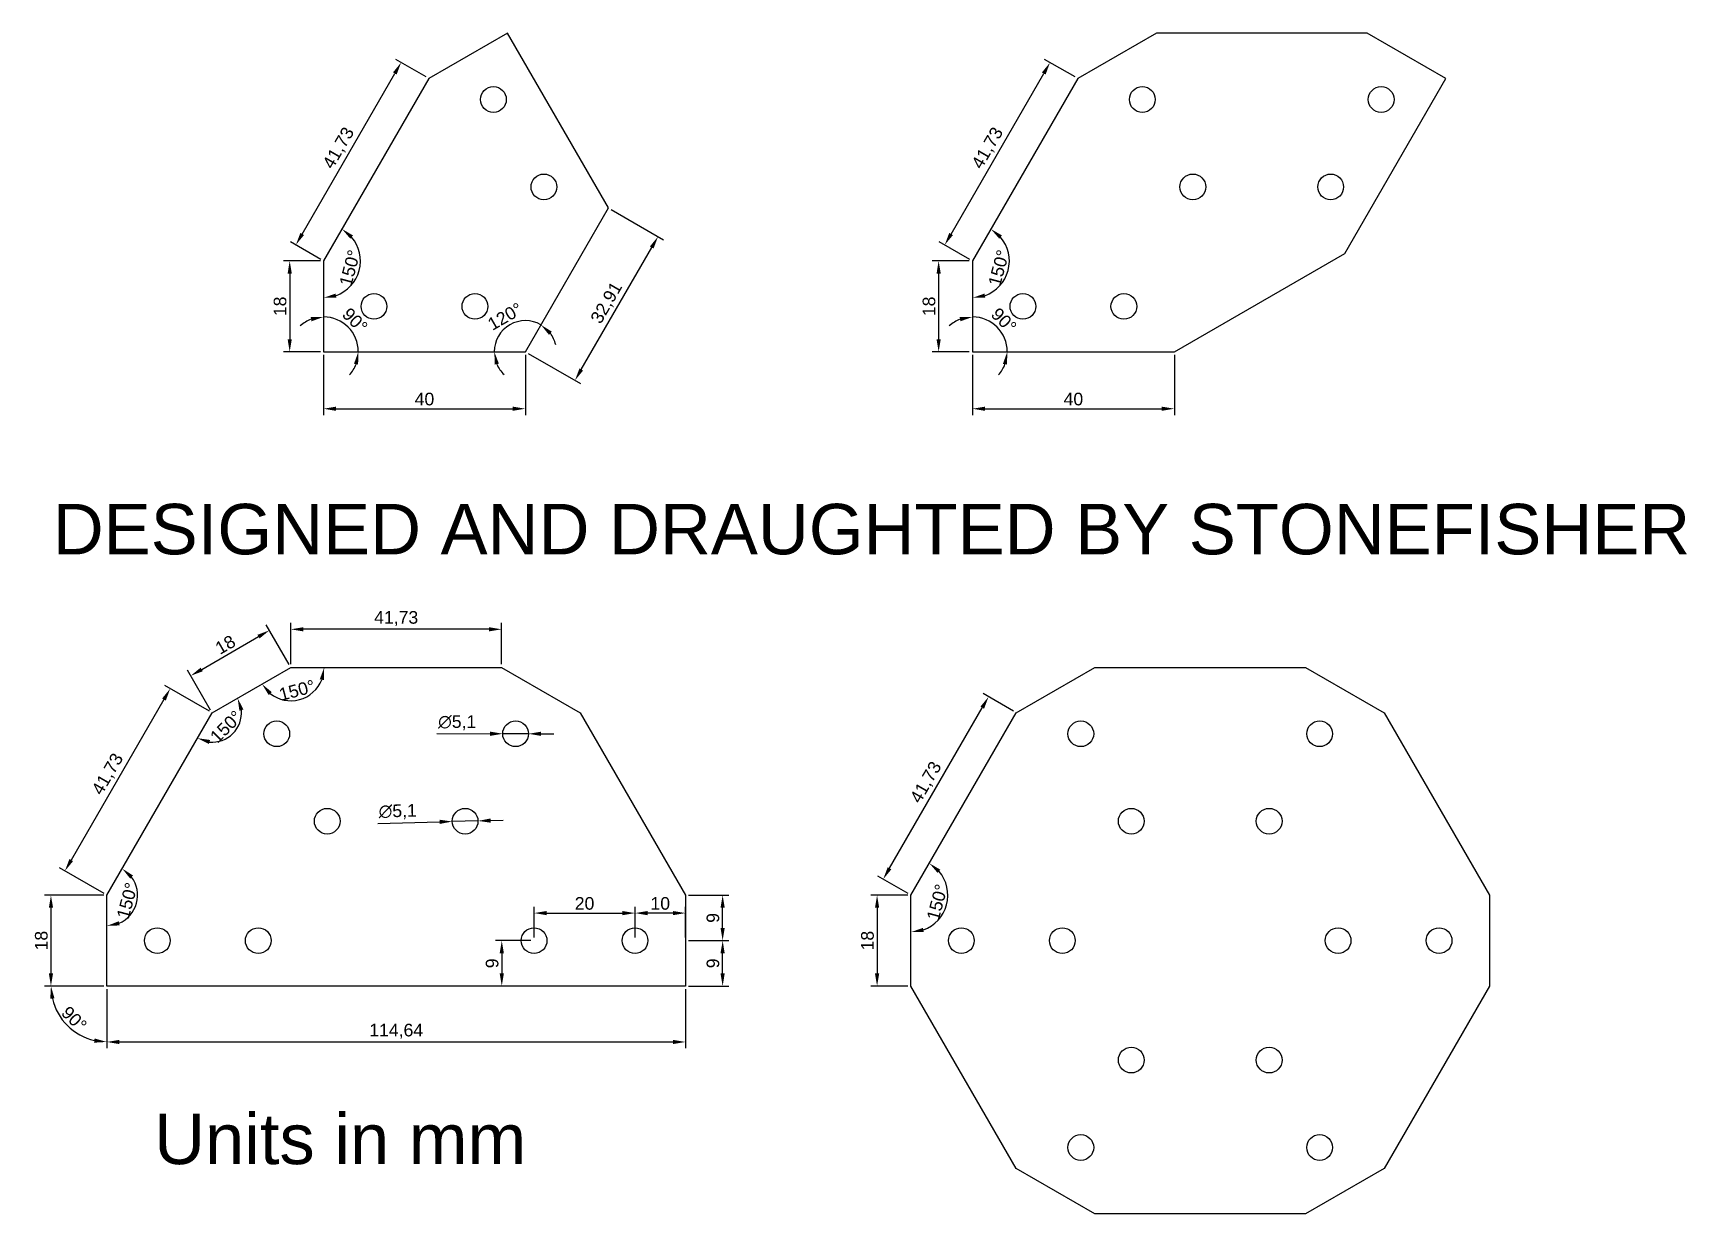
# Model space of a CAD drawing. Header units: millimetres. Extents: x 1714 to 2977, y 192 to 895.
# Drawn here: x 1714.1 to 2041.8, y 661 to 895 of the extents above; entities that cross this region are included whole.
import ezdxf

# ---------------------------------------------------------------- set-up
doc = ezdxf.new("R2010")
doc.units = ezdxf.units.MM
doc.styles.get("Standard").update_dxf_attribs({"font": 'arial.ttf'})
doc.dimstyles.new('ISO-25', dxfattribs={"dimtxt": 2.5, "dimasz": 2.5, "dimexe": 1.25, "dimexo": 0.625, "dimtad": 1, "dimtxsty": 'Standard', "dimcen": 2.5, "dimadec": 0, "dimazin": 0, "dimtfac": 1, "dimtmove": 0, "dimatfit": 3, "dimfxl": 1, "dimarcsym": 0})

msp = doc.modelspace()

# ---------------------------------------------------------------- texts
at = {"char_height": 10, "attachment_point": 1}
for s, width, insert in [('DESIGNED AND DRAUGHTED BY STONEFISHER', 652.60687, (1718.008, 801.721)), ('Units in mm', 804.22087, (1738.086, 680.91))]:
    msp.add_mtext_dynamic_manual_height_columns(s, width=width, gutter_width=12.5, heights=[0], dxfattribs=dict(at, insert=insert))

# ---------------------------------------------------------------- blocks, each defined once
blk = doc.blocks.new('*D21')
at = {"color": 0, "lineweight": -2, "transparency": 16777216}
for p, q in [((1728.73, 705.57), (1728.73, 693.87)), ((1843.37, 705.57), (1843.37, 693.87)), ((1731.23, 695.12), (1840.87, 695.12))]:
    blk.add_line(p, q, dxfattribs=at)
at = {"color": 0, "transparency": 16777216}
for points in [[(1731.23, 695.53), (1731.23, 694.7), (1728.73, 695.12)], [(1840.87, 695.53), (1840.87, 694.7), (1843.37, 695.12)]]:
    blk.add_solid(points, dxfattribs=at)
at = {"layer": 'Defpoints', "color": 0, "transparency": 16777216}
for p in [(1728.73, 706.19), (1843.37, 706.19), (1843.37, 695.12)]:
    blk.add_point(p, dxfattribs=at)
at = {"color": 0, "transparency": 16777216, "insert": (1786.05, 697.24), "char_height": 2.5, "attachment_point": 5}
blk.add_mtext('114,64', dxfattribs=at)
blk = doc.blocks.new('*D26')
at = {"color": 0, "lineweight": -2, "transparency": 16777216}
for p, q in [((1765.18, 769.96), (1765.18, 778.12)), ((1804.41, 776.87), (1767.68, 776.87)), ((1806.91, 769.96), (1806.91, 778.12))]:
    blk.add_line(p, q, dxfattribs=at)
at = {"color": 0, "transparency": 16777216}
for points in [[(1767.68, 777.29), (1767.68, 776.45), (1765.18, 776.87)], [(1804.41, 777.29), (1804.41, 776.45), (1806.91, 776.87)]]:
    blk.add_solid(points, dxfattribs=at)
at = {"layer": 'Defpoints', "color": 0, "transparency": 16777216}
for p in [(1765.18, 776.87), (1765.18, 769.33), (1806.91, 769.33)]:
    blk.add_point(p, dxfattribs=at)
at = {"color": 0, "transparency": 16777216, "insert": (1786.05, 779), "char_height": 2.5, "attachment_point": 5}
blk.add_mtext('41,73', dxfattribs=at)
blk = doc.blocks.new('*D27')
at = {"color": 0, "lineweight": -2, "transparency": 16777216}
for p, q in [((1764.87, 769.87), (1760.32, 777.76)), ((1747.52, 768.92), (1758.78, 775.42)), ((1749.28, 760.87), (1744.73, 768.76))]:
    blk.add_line(p, q, dxfattribs=at)
at = {"color": 0, "transparency": 16777216}
for points in [[(1758.57, 775.78), (1758.99, 775.06), (1760.94, 776.67)], [(1747.31, 769.28), (1747.73, 768.56), (1745.35, 767.67)]]:
    blk.add_solid(points, dxfattribs=at)
at = {"layer": 'Defpoints', "color": 0, "transparency": 16777216}
for p in [(1760.94, 776.67), (1765.18, 769.33), (1749.59, 760.33)]:
    blk.add_point(p, dxfattribs=at)
at = {"color": 0, "transparency": 16777216, "insert": (1752.2, 773.82), "char_height": 2.5, "attachment_point": 5, "rotation": 30}
blk.add_mtext('18', dxfattribs=at)
blk = doc.blocks.new('*D28')
at = {"color": 0, "lineweight": -2, "transparency": 16777216}
for p, q in [((1749.05, 760.64), (1740.2, 765.75)), ((1740.04, 762.96), (1721.67, 731.15)), ((1728.19, 724.5), (1719.34, 729.61))]:
    blk.add_line(p, q, dxfattribs=at)
at = {"color": 0, "transparency": 16777216}
for points in [[(1739.68, 763.17), (1740.4, 762.75), (1741.29, 765.13)], [(1721.31, 731.36), (1722.03, 730.94), (1720.42, 728.99)]]:
    blk.add_solid(points, dxfattribs=at)
at = {"layer": 'Defpoints', "color": 0, "transparency": 16777216}
for p in [(1749.59, 760.33), (1720.42, 728.99), (1728.73, 724.19)]:
    blk.add_point(p, dxfattribs=at)
at = {"color": 0, "transparency": 16777216, "insert": (1729.01, 748.12), "char_height": 2.5, "attachment_point": 5, "rotation": 60}
blk.add_mtext('41,73', dxfattribs=at)
blk = doc.blocks.new('*D29')
at = {"color": 0, "lineweight": -2, "transparency": 16777216}
for p, q in [((1728.1, 724.19), (1716.4, 724.19)), ((1717.65, 721.69), (1717.65, 708.69)), ((1728.1, 706.19), (1716.4, 706.19))]:
    blk.add_line(p, q, dxfattribs=at)
at = {"color": 0, "transparency": 16777216}
for points in [[(1717.24, 721.69), (1718.07, 721.69), (1717.65, 724.19)], [(1717.24, 708.69), (1718.07, 708.69), (1717.65, 706.19)]]:
    blk.add_solid(points, dxfattribs=at)
at = {"layer": 'Defpoints', "color": 0, "transparency": 16777216}
for p in [(1728.73, 724.19), (1717.65, 706.19), (1728.73, 706.19)]:
    blk.add_point(p, dxfattribs=at)
at = {"color": 0, "transparency": 16777216, "insert": (1715.75, 715.19), "char_height": 2.5, "attachment_point": 5, "rotation": 90}
blk.add_mtext('18', dxfattribs=at)
blk = doc.blocks.new('*D30')
at = {"color": 0, "lineweight": -2, "transparency": 16777216}
for p, q in [((1728.1, 706.19), (1716.4, 706.19)), ((1728.73, 705.57), (1728.73, 693.87))]:
    blk.add_line(p, q, dxfattribs=at)
blk.add_arc((1728.73, 706.19), 11.07, 192.9613, 257.0387, dxfattribs=at)
at = {"color": 0, "transparency": 16777216}
for points in [[(1717.52, 703.66), (1718.35, 703.75), (1717.65, 706.19)], [(1726.29, 695.81), (1726.2, 694.98), (1728.73, 695.12)]]:
    blk.add_solid(points, dxfattribs=at)
at = {"layer": 'Defpoints', "color": 0, "transparency": 16777216}
for p in [(1728.73, 724.19), (1728.73, 706.19), (1728.73, 706.19), (1843.37, 706.19), (1719.14, 700.65)]:
    blk.add_point(p, dxfattribs=at)
at = {"color": 0, "transparency": 16777216, "insert": (1722.24, 699.7), "char_height": 2.5, "attachment_point": 5, "rotation": 315}
blk.add_mtext('90°', dxfattribs=at)
blk = doc.blocks.new('*D32')
at = {"color": 0, "lineweight": -2, "transparency": 16777216}
blk.add_arc((1749.59, 760.33), 5.81, 264.8356, 5.1644, dxfattribs=at)
at = {"color": 0, "transparency": 16777216}
for points in [[(1754.99, 760.73), (1755.78, 760.98), (1754.63, 763.24)], [(1748.94, 754.15), (1749.2, 754.94), (1746.69, 755.3)]]:
    blk.add_solid(points, dxfattribs=at)
at = {"layer": 'Defpoints', "color": 0, "transparency": 16777216}
for p in [(1765.18, 769.33), (1749.59, 760.33), (1749.59, 760.33), (1751.58, 754.87), (1728.73, 724.19)]:
    blk.add_point(p, dxfattribs=at)
at = {"color": 0, "transparency": 16777216, "insert": (1752.36, 757.57), "char_height": 2.5, "attachment_point": 5, "rotation": 45}
blk.add_mtext('150°', dxfattribs=at)
blk = doc.blocks.new('*D33')
at = {"color": 0, "lineweight": -2, "transparency": 16777216}
blk.add_arc((1765.18, 769.33), 6.61, 231.7988, 338.2012, dxfattribs=at)
at = {"color": 0, "transparency": 16777216}
for points in [[(1770.91, 766.96), (1771.73, 766.8), (1771.79, 769.33)], [(1760.78, 763.86), (1761.41, 764.41), (1759.46, 766.03)]]:
    blk.add_solid(points, dxfattribs=at)
at = {"layer": 'Defpoints', "color": 0, "transparency": 16777216}
for p in [(1765.18, 769.33), (1765.18, 769.33), (1806.91, 769.33), (1749.59, 760.33), (1764.03, 762.82)]:
    blk.add_point(p, dxfattribs=at)
at = {"color": 0, "transparency": 16777216, "insert": (1766.4, 764.78), "char_height": 2.5, "attachment_point": 5, "rotation": 15}
blk.add_mtext('150°', dxfattribs=at)
blk = doc.blocks.new('*D37')
at = {"color": 0, "lineweight": -2, "transparency": 16777216}
blk.add_arc((1728.73, 724.19), 6.08, 293.7165, 36.2835, dxfattribs=at)
at = {"color": 0, "transparency": 16777216}
for points in [[(1733.35, 727.48), (1733.91, 728.1), (1731.77, 729.46)], [(1731.26, 718.21), (1731.09, 719.03), (1728.73, 718.11)]]:
    blk.add_solid(points, dxfattribs=at)
at = {"layer": 'Defpoints', "color": 0, "transparency": 16777216}
for p in [(1749.59, 760.33), (1728.73, 724.19), (1728.73, 724.19), (1733.39, 720.28), (1728.73, 706.19)]:
    blk.add_point(p, dxfattribs=at)
at = {"color": 0, "transparency": 16777216, "insert": (1732.77, 723.11), "char_height": 2.5, "attachment_point": 5, "rotation": 75}
blk.add_mtext('150°', dxfattribs=at)
blk = doc.blocks.new('*D38')
at = {"color": 0, "lineweight": -2, "transparency": 16777216}
for p, q in [((1843.99, 715.19), (1851.98, 715.19)), ((1850.73, 708.69), (1850.73, 712.69)), ((1843.99, 706.19), (1851.98, 706.19))]:
    blk.add_line(p, q, dxfattribs=at)
at = {"color": 0, "transparency": 16777216}
for points in [[(1850.31, 712.69), (1851.14, 712.69), (1850.73, 715.19)], [(1850.31, 708.69), (1851.14, 708.69), (1850.73, 706.19)]]:
    blk.add_solid(points, dxfattribs=at)
at = {"layer": 'Defpoints', "color": 0, "transparency": 16777216}
for p in [(1843.37, 715.19), (1850.73, 715.19), (1843.37, 706.19)]:
    blk.add_point(p, dxfattribs=at)
at = {"color": 0, "transparency": 16777216, "insert": (1848.82, 710.69), "char_height": 2.5, "attachment_point": 5, "rotation": 90}
blk.add_mtext('9', dxfattribs=at)
blk = doc.blocks.new('*D39')
at = {"color": 0, "lineweight": -2, "transparency": 16777216}
for p, q in [((1843.99, 724.19), (1851.98, 724.19)), ((1850.73, 717.69), (1850.73, 721.69)), ((1843.99, 715.19), (1851.98, 715.19))]:
    blk.add_line(p, q, dxfattribs=at)
at = {"color": 0, "transparency": 16777216}
for points in [[(1850.31, 721.69), (1851.14, 721.69), (1850.73, 724.19)], [(1850.31, 717.69), (1851.14, 717.69), (1850.73, 715.19)]]:
    blk.add_solid(points, dxfattribs=at)
at = {"layer": 'Defpoints', "color": 0, "transparency": 16777216}
for p in [(1843.37, 724.19), (1850.73, 724.19), (1843.37, 715.19)]:
    blk.add_point(p, dxfattribs=at)
at = {"color": 0, "transparency": 16777216, "insert": (1848.82, 719.69), "char_height": 2.5, "attachment_point": 5, "rotation": 90}
blk.add_mtext('9', dxfattribs=at)
blk = doc.blocks.new('*D40')
at = {"color": 0, "lineweight": -2, "transparency": 16777216}
for p, q in [((1833.37, 715.82), (1833.37, 721.9)), ((1843.37, 715.82), (1843.37, 721.9)), ((1840.87, 720.65), (1835.87, 720.65))]:
    blk.add_line(p, q, dxfattribs=at)
at = {"color": 0, "transparency": 16777216}
for points in [[(1835.87, 721.06), (1835.87, 720.23), (1833.37, 720.65)], [(1840.87, 721.06), (1840.87, 720.23), (1843.37, 720.65)]]:
    blk.add_solid(points, dxfattribs=at)
at = {"layer": 'Defpoints', "color": 0, "transparency": 16777216}
for p in [(1833.37, 720.65), (1833.37, 715.19), (1843.37, 715.19)]:
    blk.add_point(p, dxfattribs=at)
at = {"color": 0, "transparency": 16777216, "insert": (1838.37, 722.55), "char_height": 2.5, "attachment_point": 5}
blk.add_mtext('10', dxfattribs=at)
blk = doc.blocks.new('*D41')
at = {"color": 0, "lineweight": -2, "transparency": 16777216}
for p, q in [((1813.37, 715.82), (1813.37, 721.9)), ((1833.37, 715.82), (1833.37, 721.9)), ((1815.87, 720.65), (1830.87, 720.65))]:
    blk.add_line(p, q, dxfattribs=at)
at = {"color": 0, "transparency": 16777216}
for points in [[(1815.87, 721.06), (1815.87, 720.23), (1813.37, 720.65)], [(1830.87, 721.06), (1830.87, 720.23), (1833.37, 720.65)]]:
    blk.add_solid(points, dxfattribs=at)
at = {"layer": 'Defpoints', "color": 0, "transparency": 16777216}
for p in [(1833.37, 720.65), (1813.37, 715.19), (1833.37, 715.19)]:
    blk.add_point(p, dxfattribs=at)
at = {"color": 0, "transparency": 16777216, "insert": (1823.37, 722.55), "char_height": 2.5, "attachment_point": 5}
blk.add_mtext('20', dxfattribs=at)
blk = doc.blocks.new('*D42')
at = {"color": 0, "lineweight": -2, "transparency": 16777216}
for p, q in [((1812.74, 715.19), (1805.72, 715.19)), ((1806.97, 712.69), (1806.97, 708.69)), ((1812.74, 706.19), (1805.72, 706.19))]:
    blk.add_line(p, q, dxfattribs=at)
at = {"color": 0, "transparency": 16777216}
for points in [[(1806.56, 712.69), (1807.39, 712.69), (1806.97, 715.19)], [(1806.56, 708.69), (1807.39, 708.69), (1806.97, 706.19)]]:
    blk.add_solid(points, dxfattribs=at)
at = {"layer": 'Defpoints', "color": 0, "transparency": 16777216}
for p in [(1813.37, 715.19), (1806.97, 706.19), (1813.37, 706.19)]:
    blk.add_point(p, dxfattribs=at)
at = {"color": 0, "transparency": 16777216, "insert": (1805.07, 710.69), "char_height": 2.5, "attachment_point": 5, "rotation": 90}
blk.add_mtext('9', dxfattribs=at)
blk = doc.blocks.new('*D54')
at = {"color": 0, "lineweight": -2, "transparency": 16777216}
blk.add_arc((1888.03, 724.19), 7.31, 289.6938, 40.3062, dxfattribs=at)
at = {"color": 0, "transparency": 16777216}
for points in [[(1893.33, 728.6), (1893.87, 729.24), (1891.68, 730.52)], [(1890.56, 716.9), (1890.42, 717.72), (1888.03, 716.88)]]:
    blk.add_solid(points, dxfattribs=at)
at = {"layer": 'Defpoints', "color": 0, "transparency": 16777216}
for p in [(1908.89, 760.33), (1888.03, 724.19), (1888.03, 724.19), (1893.63, 719.49), (1888.03, 706.19)]:
    blk.add_point(p, dxfattribs=at)
at = {"color": 0, "transparency": 16777216, "insert": (1893.25, 722.79), "char_height": 2.5, "attachment_point": 5, "rotation": 75}
blk.add_mtext('150°', dxfattribs=at)
blk = doc.blocks.new('*D55')
at = {"color": 0, "lineweight": -2, "transparency": 16777216}
for p, q in [((1887.4, 724.19), (1880.08, 724.19)), ((1881.33, 721.69), (1881.33, 708.69)), ((1887.4, 706.19), (1880.08, 706.19))]:
    blk.add_line(p, q, dxfattribs=at)
at = {"color": 0, "transparency": 16777216}
for points in [[(1880.91, 721.69), (1881.75, 721.69), (1881.33, 724.19)], [(1880.91, 708.69), (1881.75, 708.69), (1881.33, 706.19)]]:
    blk.add_solid(points, dxfattribs=at)
at = {"layer": 'Defpoints', "color": 0, "transparency": 16777216}
for p in [(1888.03, 724.19), (1881.33, 706.19), (1888.03, 706.19)]:
    blk.add_point(p, dxfattribs=at)
at = {"color": 0, "transparency": 16777216, "insert": (1879.43, 715.19), "char_height": 2.5, "attachment_point": 5, "rotation": 90}
blk.add_mtext('18', dxfattribs=at)
blk = doc.blocks.new('*D56')
at = {"color": 0, "lineweight": -2, "transparency": 16777216}
for p, q in [((1908.35, 760.64), (1902.33, 764.12)), ((1883.79, 729.52), (1902.16, 761.33)), ((1887.49, 724.5), (1881.46, 727.98))]:
    blk.add_line(p, q, dxfattribs=at)
at = {"color": 0, "transparency": 16777216}
for points in [[(1901.8, 761.54), (1902.52, 761.13), (1903.41, 763.5)], [(1883.43, 729.73), (1884.15, 729.31), (1882.54, 727.36)]]:
    blk.add_solid(points, dxfattribs=at)
at = {"layer": 'Defpoints', "color": 0, "transparency": 16777216}
for p in [(1903.41, 763.5), (1908.89, 760.33), (1888.03, 724.19)]:
    blk.add_point(p, dxfattribs=at)
at = {"color": 0, "transparency": 16777216, "insert": (1891.13, 746.49), "char_height": 2.5, "attachment_point": 5, "rotation": 60}
blk.add_mtext('41,73', dxfattribs=at)
blk = doc.blocks.new('*D57')
at = {"color": 0, "lineweight": -2, "transparency": 16777216}
for p, q in [((1782.4, 738.42), (1794.66, 738.73)), ((1802.26, 738.91), (1797.16, 738.79)), ((1804.76, 738.98), (1807.26, 739.04))]:
    blk.add_line(p, q, dxfattribs=at)
at = {"color": 0, "transparency": 16777216}
for points in [[(1794.65, 739.14), (1794.67, 738.31), (1797.16, 738.79)], [(1804.75, 739.39), (1804.77, 738.56), (1802.26, 738.91)]]:
    blk.add_solid(points, dxfattribs=at)
at = {"layer": 'Defpoints', "color": 0, "transparency": 16777216}
for p in [(1797.16, 738.79), (1802.26, 738.91)]:
    blk.add_point(p, dxfattribs=at)
at = {"color": 0, "transparency": 16777216, "insert": (1786.36, 740.69), "char_height": 2.5, "attachment_point": 5, "rotation": 1.414}
blk.add_mtext('∅5,1', dxfattribs=at)
blk = doc.blocks.new('*D58')
at = {"color": 0, "lineweight": -2, "transparency": 16777216}
for p, q in [((1794.12, 756.2), (1804.66, 756.18)), ((1812.26, 756.17), (1807.16, 756.18)), ((1814.76, 756.16), (1817.26, 756.16))]:
    blk.add_line(p, q, dxfattribs=at)
at = {"color": 0, "transparency": 16777216}
for points in [[(1804.66, 756.6), (1804.66, 755.76), (1807.16, 756.18)], [(1814.76, 756.58), (1814.76, 755.75), (1812.26, 756.17)]]:
    blk.add_solid(points, dxfattribs=at)
at = {"layer": 'Defpoints', "color": 0, "transparency": 16777216}
for p in [(1807.16, 756.18), (1812.26, 756.17)]:
    blk.add_point(p, dxfattribs=at)
at = {"color": 0, "transparency": 16777216, "insert": (1798.14, 758.36), "char_height": 2.5, "attachment_point": 5, "rotation": 359.9121}
blk.add_mtext('∅5,1', dxfattribs=at)
blk = doc.blocks.new('*D19')
at = {"color": 0, "lineweight": -2, "transparency": 16777216}
for p, q in [((1771.65, 831.22), (1771.65, 819.32)), ((1811.65, 831.22), (1811.65, 819.32)), ((1774.15, 820.57), (1809.15, 820.57))]:
    blk.add_line(p, q, dxfattribs=at)
at = {"color": 0, "transparency": 16777216}
for points in [[(1774.15, 820.98), (1774.15, 820.15), (1771.65, 820.57)], [(1809.15, 820.98), (1809.15, 820.15), (1811.65, 820.57)]]:
    blk.add_solid(points, dxfattribs=at)
at = {"layer": 'Defpoints', "color": 0, "transparency": 16777216}
for p in [(1771.65, 831.85), (1811.65, 831.85), (1811.65, 820.57)]:
    blk.add_point(p, dxfattribs=at)
at = {"color": 0, "transparency": 16777216, "insert": (1791.65, 822.47), "char_height": 2.5, "attachment_point": 5}
blk.add_mtext('40', dxfattribs=at)
blk = doc.blocks.new('*D20')
at = {"color": 0, "lineweight": -2, "transparency": 16777216}
for p, q in [((1900.22, 831.22), (1900.22, 819.32)), ((1940.22, 831.22), (1940.22, 819.32)), ((1902.72, 820.57), (1937.72, 820.57))]:
    blk.add_line(p, q, dxfattribs=at)
at = {"color": 0, "transparency": 16777216}
for points in [[(1902.72, 820.98), (1902.72, 820.15), (1900.22, 820.57)], [(1937.72, 820.98), (1937.72, 820.15), (1940.22, 820.57)]]:
    blk.add_solid(points, dxfattribs=at)
at = {"layer": 'Defpoints', "color": 0, "transparency": 16777216}
for p in [(1900.22, 831.85), (1940.22, 831.85), (1940.22, 820.57)]:
    blk.add_point(p, dxfattribs=at)
at = {"color": 0, "transparency": 16777216, "insert": (1920.22, 822.47), "char_height": 2.5, "attachment_point": 5}
blk.add_mtext('40', dxfattribs=at)
blk = doc.blocks.new('*D43')
at = {"color": 0, "lineweight": -2, "transparency": 16777216}
for p, q in [((1828.65, 860.04), (1839.01, 854.05)), ((1822.72, 828.34), (1836.68, 852.51)), ((1812.19, 831.54), (1822.55, 825.55))]:
    blk.add_line(p, q, dxfattribs=at)
at = {"color": 0, "transparency": 16777216}
for points in [[(1836.32, 852.72), (1837.04, 852.31), (1837.93, 854.68)], [(1822.36, 828.55), (1823.08, 828.14), (1821.47, 826.18)]]:
    blk.add_solid(points, dxfattribs=at)
at = {"layer": 'Defpoints', "color": 0, "transparency": 16777216}
for p in [(1828.11, 860.35), (1837.93, 854.68), (1811.65, 831.85)]:
    blk.add_point(p, dxfattribs=at)
at = {"color": 0, "transparency": 16777216, "insert": (1827.86, 841.49), "char_height": 2.5, "attachment_point": 5, "rotation": 60}
blk.add_mtext('32,91', dxfattribs=at)
blk = doc.blocks.new('*D44')
at = {"color": 0, "lineweight": -2, "transparency": 16777216}
for start, end in [(60, 180), (13.2083, 36.6041), (203.3959, 226.7917)]:
    blk.add_arc((1811.65, 831.85), 6.17, start, end, dxfattribs=at)
at = {"color": 0, "transparency": 16777216}
for points in [[(1816.32, 835.21), (1816.88, 835.84), (1814.73, 837.19)], [(1805.59, 829.32), (1806.4, 829.49), (1805.49, 831.85)]]:
    blk.add_solid(points, dxfattribs=at)
at = {"layer": 'Defpoints', "color": 0, "transparency": 16777216}
for p in [(1828.11, 860.35), (1810.58, 837.92), (1771.65, 831.85), (1811.65, 831.85), (1811.65, 831.85)]:
    blk.add_point(p, dxfattribs=at)
at = {"color": 0, "transparency": 16777216, "insert": (1807.62, 838.84), "char_height": 2.5, "attachment_point": 5, "rotation": 30}
blk.add_mtext('120°', dxfattribs=at)
blk = doc.blocks.new('*D45')
at = {"color": 0, "lineweight": -2, "transparency": 16777216}
for start, end in [(110.869, 131.7381), (360, 90), (318.2619, 339.131)]:
    blk.add_arc((1771.65, 831.85), 6.9, start, end, dxfattribs=at)
at = {"color": 0, "transparency": 16777216}
for points in [[(1769.12, 838.71), (1769.27, 837.89), (1771.65, 838.75)], [(1777.69, 829.47), (1778.51, 829.32), (1778.55, 831.85)]]:
    blk.add_solid(points, dxfattribs=at)
at = {"layer": 'Defpoints', "color": 0, "transparency": 16777216}
for p in [(1771.65, 849.85), (1777.63, 835.3), (1771.65, 831.85), (1771.65, 831.85), (1811.65, 831.85)]:
    blk.add_point(p, dxfattribs=at)
at = {"color": 0, "transparency": 16777216, "insert": (1777.88, 838.07), "char_height": 2.5, "attachment_point": 5, "rotation": 315}
blk.add_mtext('90°', dxfattribs=at)
blk = doc.blocks.new('*D46')
at = {"color": 0, "lineweight": -2, "transparency": 16777216}
blk.add_arc((1771.65, 849.85), 7.31, 289.6938, 40.3062, dxfattribs=at)
at = {"color": 0, "transparency": 16777216}
for points in [[(1776.96, 854.26), (1777.49, 854.9), (1775.31, 856.18)], [(1774.19, 842.56), (1774.04, 843.38), (1771.65, 842.54)]]:
    blk.add_solid(points, dxfattribs=at)
at = {"layer": 'Defpoints', "color": 0, "transparency": 16777216}
for p in [(1792.52, 885.99), (1771.65, 849.85), (1771.65, 849.85), (1777.25, 845.15), (1771.65, 831.85)]:
    blk.add_point(p, dxfattribs=at)
at = {"color": 0, "transparency": 16777216, "insert": (1776.88, 848.45), "char_height": 2.5, "attachment_point": 5, "rotation": 75}
blk.add_mtext('150°', dxfattribs=at)
blk = doc.blocks.new('*D47')
at = {"color": 0, "lineweight": -2, "transparency": 16777216}
for p, q in [((1771.03, 849.85), (1763.7, 849.85)), ((1764.95, 847.35), (1764.95, 834.35)), ((1771.03, 831.85), (1763.7, 831.85))]:
    blk.add_line(p, q, dxfattribs=at)
at = {"color": 0, "transparency": 16777216}
for points in [[(1764.54, 847.35), (1765.37, 847.35), (1764.95, 849.85)], [(1764.54, 834.35), (1765.37, 834.35), (1764.95, 831.85)]]:
    blk.add_solid(points, dxfattribs=at)
at = {"layer": 'Defpoints', "color": 0, "transparency": 16777216}
for p in [(1771.65, 849.85), (1764.95, 831.85), (1771.65, 831.85)]:
    blk.add_point(p, dxfattribs=at)
at = {"color": 0, "transparency": 16777216, "insert": (1763.05, 840.85), "char_height": 2.5, "attachment_point": 5, "rotation": 90}
blk.add_mtext('18', dxfattribs=at)
blk = doc.blocks.new('*D48')
at = {"color": 0, "lineweight": -2, "transparency": 16777216}
for p, q in [((1791.98, 886.3), (1785.95, 889.78)), ((1767.42, 855.18), (1785.78, 886.99)), ((1771.11, 850.16), (1765.09, 853.64))]:
    blk.add_line(p, q, dxfattribs=at)
at = {"color": 0, "transparency": 16777216}
for points in [[(1785.42, 887.2), (1786.14, 886.78), (1787.03, 889.16)], [(1767.06, 855.39), (1767.78, 854.97), (1766.17, 853.02)]]:
    blk.add_solid(points, dxfattribs=at)
at = {"layer": 'Defpoints', "color": 0, "transparency": 16777216}
for p in [(1787.03, 889.16), (1792.52, 885.99), (1771.65, 849.85)]:
    blk.add_point(p, dxfattribs=at)
at = {"color": 0, "transparency": 16777216, "insert": (1774.76, 872.15), "char_height": 2.5, "attachment_point": 5, "rotation": 60}
blk.add_mtext('41,73', dxfattribs=at)
blk = doc.blocks.new('*D49')
at = {"color": 0, "lineweight": -2, "transparency": 16777216}
for start, end in [(110.869, 131.7381), (0, 90), (318.2619, 339.131)]:
    blk.add_arc((1900.22, 831.85), 6.9, start, end, dxfattribs=at)
at = {"color": 0, "transparency": 16777216}
for points in [[(1897.69, 838.71), (1897.84, 837.89), (1900.22, 838.75)], [(1906.26, 829.47), (1907.08, 829.32), (1907.12, 831.85)]]:
    blk.add_solid(points, dxfattribs=at)
at = {"layer": 'Defpoints', "color": 0, "transparency": 16777216}
for p in [(1900.22, 849.85), (1906.2, 835.3), (1900.22, 831.85), (1900.22, 831.85), (1940.22, 831.85)]:
    blk.add_point(p, dxfattribs=at)
at = {"color": 0, "transparency": 16777216, "insert": (1906.44, 838.07), "char_height": 2.5, "attachment_point": 5, "rotation": 315}
blk.add_mtext('90°', dxfattribs=at)
blk = doc.blocks.new('*D50')
at = {"color": 0, "lineweight": -2, "transparency": 16777216}
blk.add_arc((1900.22, 849.85), 7.31, 289.6938, 40.3062, dxfattribs=at)
at = {"color": 0, "transparency": 16777216}
for points in [[(1905.53, 854.26), (1906.06, 854.9), (1903.87, 856.18)], [(1902.75, 842.56), (1902.61, 843.38), (1900.22, 842.54)]]:
    blk.add_solid(points, dxfattribs=at)
at = {"layer": 'Defpoints', "color": 0, "transparency": 16777216}
for p in [(1921.09, 885.99), (1900.22, 849.85), (1900.22, 849.85), (1905.82, 845.15), (1900.22, 831.85)]:
    blk.add_point(p, dxfattribs=at)
at = {"color": 0, "transparency": 16777216, "insert": (1905.44, 848.45), "char_height": 2.5, "attachment_point": 5, "rotation": 75}
blk.add_mtext('150°', dxfattribs=at)
blk = doc.blocks.new('*D51')
at = {"color": 0, "lineweight": -2, "transparency": 16777216}
for p, q in [((1899.59, 849.85), (1892.27, 849.85)), ((1893.52, 847.35), (1893.52, 834.35)), ((1899.59, 831.85), (1892.27, 831.85))]:
    blk.add_line(p, q, dxfattribs=at)
at = {"color": 0, "transparency": 16777216}
for points in [[(1893.11, 847.35), (1893.94, 847.35), (1893.52, 849.85)], [(1893.11, 834.35), (1893.94, 834.35), (1893.52, 831.85)]]:
    blk.add_solid(points, dxfattribs=at)
at = {"layer": 'Defpoints', "color": 0, "transparency": 16777216}
for p in [(1900.22, 849.85), (1893.52, 831.85), (1900.22, 831.85)]:
    blk.add_point(p, dxfattribs=at)
at = {"color": 0, "transparency": 16777216, "insert": (1891.62, 840.85), "char_height": 2.5, "attachment_point": 5, "rotation": 90}
blk.add_mtext('18', dxfattribs=at)
blk = doc.blocks.new('*D52')
at = {"color": 0, "lineweight": -2, "transparency": 16777216}
for p, q in [((1920.54, 886.3), (1914.52, 889.78)), ((1895.98, 855.18), (1914.35, 886.99)), ((1899.68, 850.16), (1893.65, 853.64))]:
    blk.add_line(p, q, dxfattribs=at)
at = {"color": 0, "transparency": 16777216}
for points in [[(1913.99, 887.2), (1914.71, 886.78), (1915.6, 889.16)], [(1895.62, 855.39), (1896.35, 854.97), (1894.73, 853.02)]]:
    blk.add_solid(points, dxfattribs=at)
at = {"layer": 'Defpoints', "color": 0, "transparency": 16777216}
for p in [(1915.6, 889.16), (1921.09, 885.99), (1900.22, 849.85)]:
    blk.add_point(p, dxfattribs=at)
at = {"color": 0, "transparency": 16777216, "insert": (1903.33, 872.15), "char_height": 2.5, "attachment_point": 5, "rotation": 60}
blk.add_mtext('41,73', dxfattribs=at)

# ---------------------------------------------------------------- dimensions: what is measured, and where the dimension line sits
for p1, p2, distance, picture, middle in [((1771.652, 849.849), (1792.518, 885.99), 6.333, '*D48', (1774.758, 872.15)), ((1900.22, 849.849), (1921.086, 885.99), 6.333, '*D52', (1903.326, 872.15)), ((1811.652, 831.849), (1828.107, 860.349), -11.339, '*D43', (1827.857, 841.493)), ((1771.652, 849.849), (1771.652, 831.849), -6.698, '*D47', (1763.053, 840.849)), ((1900.22, 849.849), (1900.22, 831.849), -6.698, '*D51', (1891.62, 840.849)), ((1771.652, 831.849), (1811.652, 831.849), -11.283, '*D19', (1791.652, 822.468)), ((1900.22, 831.849), (1940.22, 831.849), -11.283, '*D20', (1920.22, 822.468)), ((1806.913, 769.332), (1765.181, 769.332), -7.539, '*D26', (1786.047, 778.998)), ((1749.593, 760.332), (1765.181, 769.332), 8.478, '*D27', (1752.197, 773.821)), ((1749.593, 760.332), (1728.727, 724.191), -9.591, '*D28', (1729.011, 748.121)), ((1888.028, 724.191), (1908.894, 760.332), 6.333, '*D56', (1891.134, 746.492)), ((1728.727, 724.191), (1728.727, 706.191), -11.075, '*D29', (1715.751, 715.191)), ((1813.368, 715.191), (1833.368, 715.191), 5.455, '*D41', (1823.368, 722.548)), ((1843.368, 715.191), (1833.368, 715.191), -5.455, '*D40', (1838.368, 722.548)), ((1843.368, 715.191), (1843.368, 724.191), -7.358, '*D39', (1848.825, 719.691)), ((1888.028, 724.191), (1888.028, 706.191), -6.698, '*D55', (1879.428, 715.191)), ((1843.368, 706.191), (1843.368, 715.191), -7.358, '*D38', (1848.825, 710.691)), ((1728.727, 706.191), (1843.368, 706.191), -11.075, '*D21', (1786.047, 697.243))]:
    dim = msp.add_aligned_dim(p1=p1, p2=p2, distance=distance, dimstyle='ISO-25')
    dim.commit()
    dim.dimension.update_dxf_attribs({"geometry": picture, "text_midpoint": middle})
for base, line1, line2, picture, middle in [((1777.251, 845.151), ((1792.518, 885.99), (1771.652, 849.849)), ((1771.652, 849.849), (1771.652, 831.849)), '*D46', (1776.876, 848.45)), ((1905.819, 845.151), ((1921.086, 885.99), (1900.22, 849.849)), ((1900.22, 849.849), (1900.22, 831.849)), '*D50', (1905.443, 848.45)), ((1810.582, 837.921), ((1811.652, 831.849), (1828.107, 860.349)), ((1771.652, 831.849), (1811.652, 831.849)), '*D44', (1807.619, 838.835)), ((1777.629, 835.3), ((1771.652, 849.849), (1771.652, 831.849)), ((1771.652, 831.849), (1811.652, 831.849)), '*D45', (1777.877, 838.074)), ((1906.197, 835.3), ((1900.22, 849.849), (1900.22, 831.849)), ((1900.22, 831.849), (1940.22, 831.849)), '*D49', (1906.444, 838.074)), ((1751.581, 754.87), ((1749.593, 760.332), (1765.181, 769.332)), ((1728.727, 724.191), (1749.593, 760.332)), '*D32', (1752.359, 757.566)), ((1764.033, 762.822), ((1765.181, 769.332), (1806.913, 769.332)), ((1749.593, 760.332), (1765.181, 769.332)), '*D33', (1766.4, 764.783)), ((1733.387, 720.281), ((1728.727, 706.191), (1728.727, 724.191)), ((1728.727, 724.191), (1749.593, 760.332)), '*D37', (1732.766, 723.109)), ((1893.627, 719.493), ((1908.894, 760.332), (1888.028, 724.191)), ((1888.028, 724.191), (1888.028, 706.191)), '*D54', (1893.251, 722.791)), ((1719.136, 700.653), ((1728.727, 706.191), (1728.727, 724.191)), ((1843.368, 706.191), (1728.727, 706.191)), '*D30', (1722.24, 699.704))]:
    dim = msp.add_angular_dim_2l(base=base, line1=line1, line2=line2, dimstyle='ISO-25')
    dim.commit()
    dim.dimension.update_dxf_attribs({"geometry": picture, "text_midpoint": middle})
dim = msp.add_diameter_dim_2p(p1=(1812.258, 756.168), p2=(1807.158, 756.176), dimstyle='ISO-25')
dim.commit()
dim.dimension.update_dxf_attribs({"geometry": '*D58', "text_midpoint": (1798.142, 758.358)})
dim = msp.add_diameter_dim_2p(p1=(1802.257, 738.914), p2=(1797.158, 738.788), dimstyle='ISO-25')
dim.commit()
dim.dimension.update_dxf_attribs({"geometry": '*D57', "text_midpoint": (1786.417, 738.523), "dimtype": 163})
dim = msp.add_linear_dim(base=(1806.973, 706.191), p1=(1813.368, 715.191), p2=(1813.368, 706.191), angle=270, dimstyle='ISO-25')
dim.commit()
dim.dimension.update_dxf_attribs({"geometry": '*D42', "text_midpoint": (1806.973, 710.691), "dimtype": 161})

# ---------------------------------------------------------------- linework, layer by layer
msp.add_lwpolyline([(1771.652, 831.849), (1811.652, 831.849), (1828.107, 860.349), (1808.107, 894.99), (1792.518, 885.99), (1771.652, 849.849), (1771.652, 831.849)])
for points in [[(1900.22, 831.849), (1940.22, 831.849), (1973.995, 851.349), (1993.995, 885.99), (1978.406, 894.99), (1936.674, 894.99), (1921.086, 885.99), (1900.22, 849.849)], [(1728.727, 724.191), (1749.593, 760.332), (1765.181, 769.332), (1806.913, 769.332), (1822.502, 760.332), (1843.368, 724.191), (1843.368, 706.191), (1728.727, 706.191)], [(1888.028, 724.191), (1908.894, 760.332), (1924.482, 769.332), (1966.214, 769.332), (1981.803, 760.332), (2002.669, 724.191), (2002.669, 706.191), (1981.803, 670.05), (1966.214, 661.05), (1924.482, 661.05), (1908.894, 670.05), (1888.028, 706.191)]]:
    msp.add_lwpolyline(points, close=True)
for centre in [(1805.313, 881.83), (1933.88, 881.83), (1981.2, 881.83), (1815.313, 864.509), (1943.88, 864.509), (1971.2, 864.509), (1781.652, 840.849), (1801.652, 840.849), (1910.22, 840.849), (1930.22, 840.849), (1762.387, 756.172), (1809.708, 756.172), (1921.688, 756.172), (1969.008, 756.172), (1772.387, 738.851), (1799.708, 738.851), (1931.688, 738.851), (1959.008, 738.851), (1738.727, 715.191), (1758.727, 715.191), (1813.368, 715.191), (1833.368, 715.191), (1898.028, 715.191), (1918.028, 715.191), (1972.669, 715.191), (1992.669, 715.191), (1931.688, 691.531), (1959.008, 691.531), (1921.688, 674.21), (1969.008, 674.21)]:
    msp.add_circle(centre, 2.55)

msp.set_redraw_order([(e.dxf.handle, doc.entitydb.next_handle()) for e in msp.query("TEXT MTEXT ATTDEF DIMENSION ARC_DIMENSION")])  # texts and dimensions are drawn at this point

doc.saveas('drawing.dxf')
